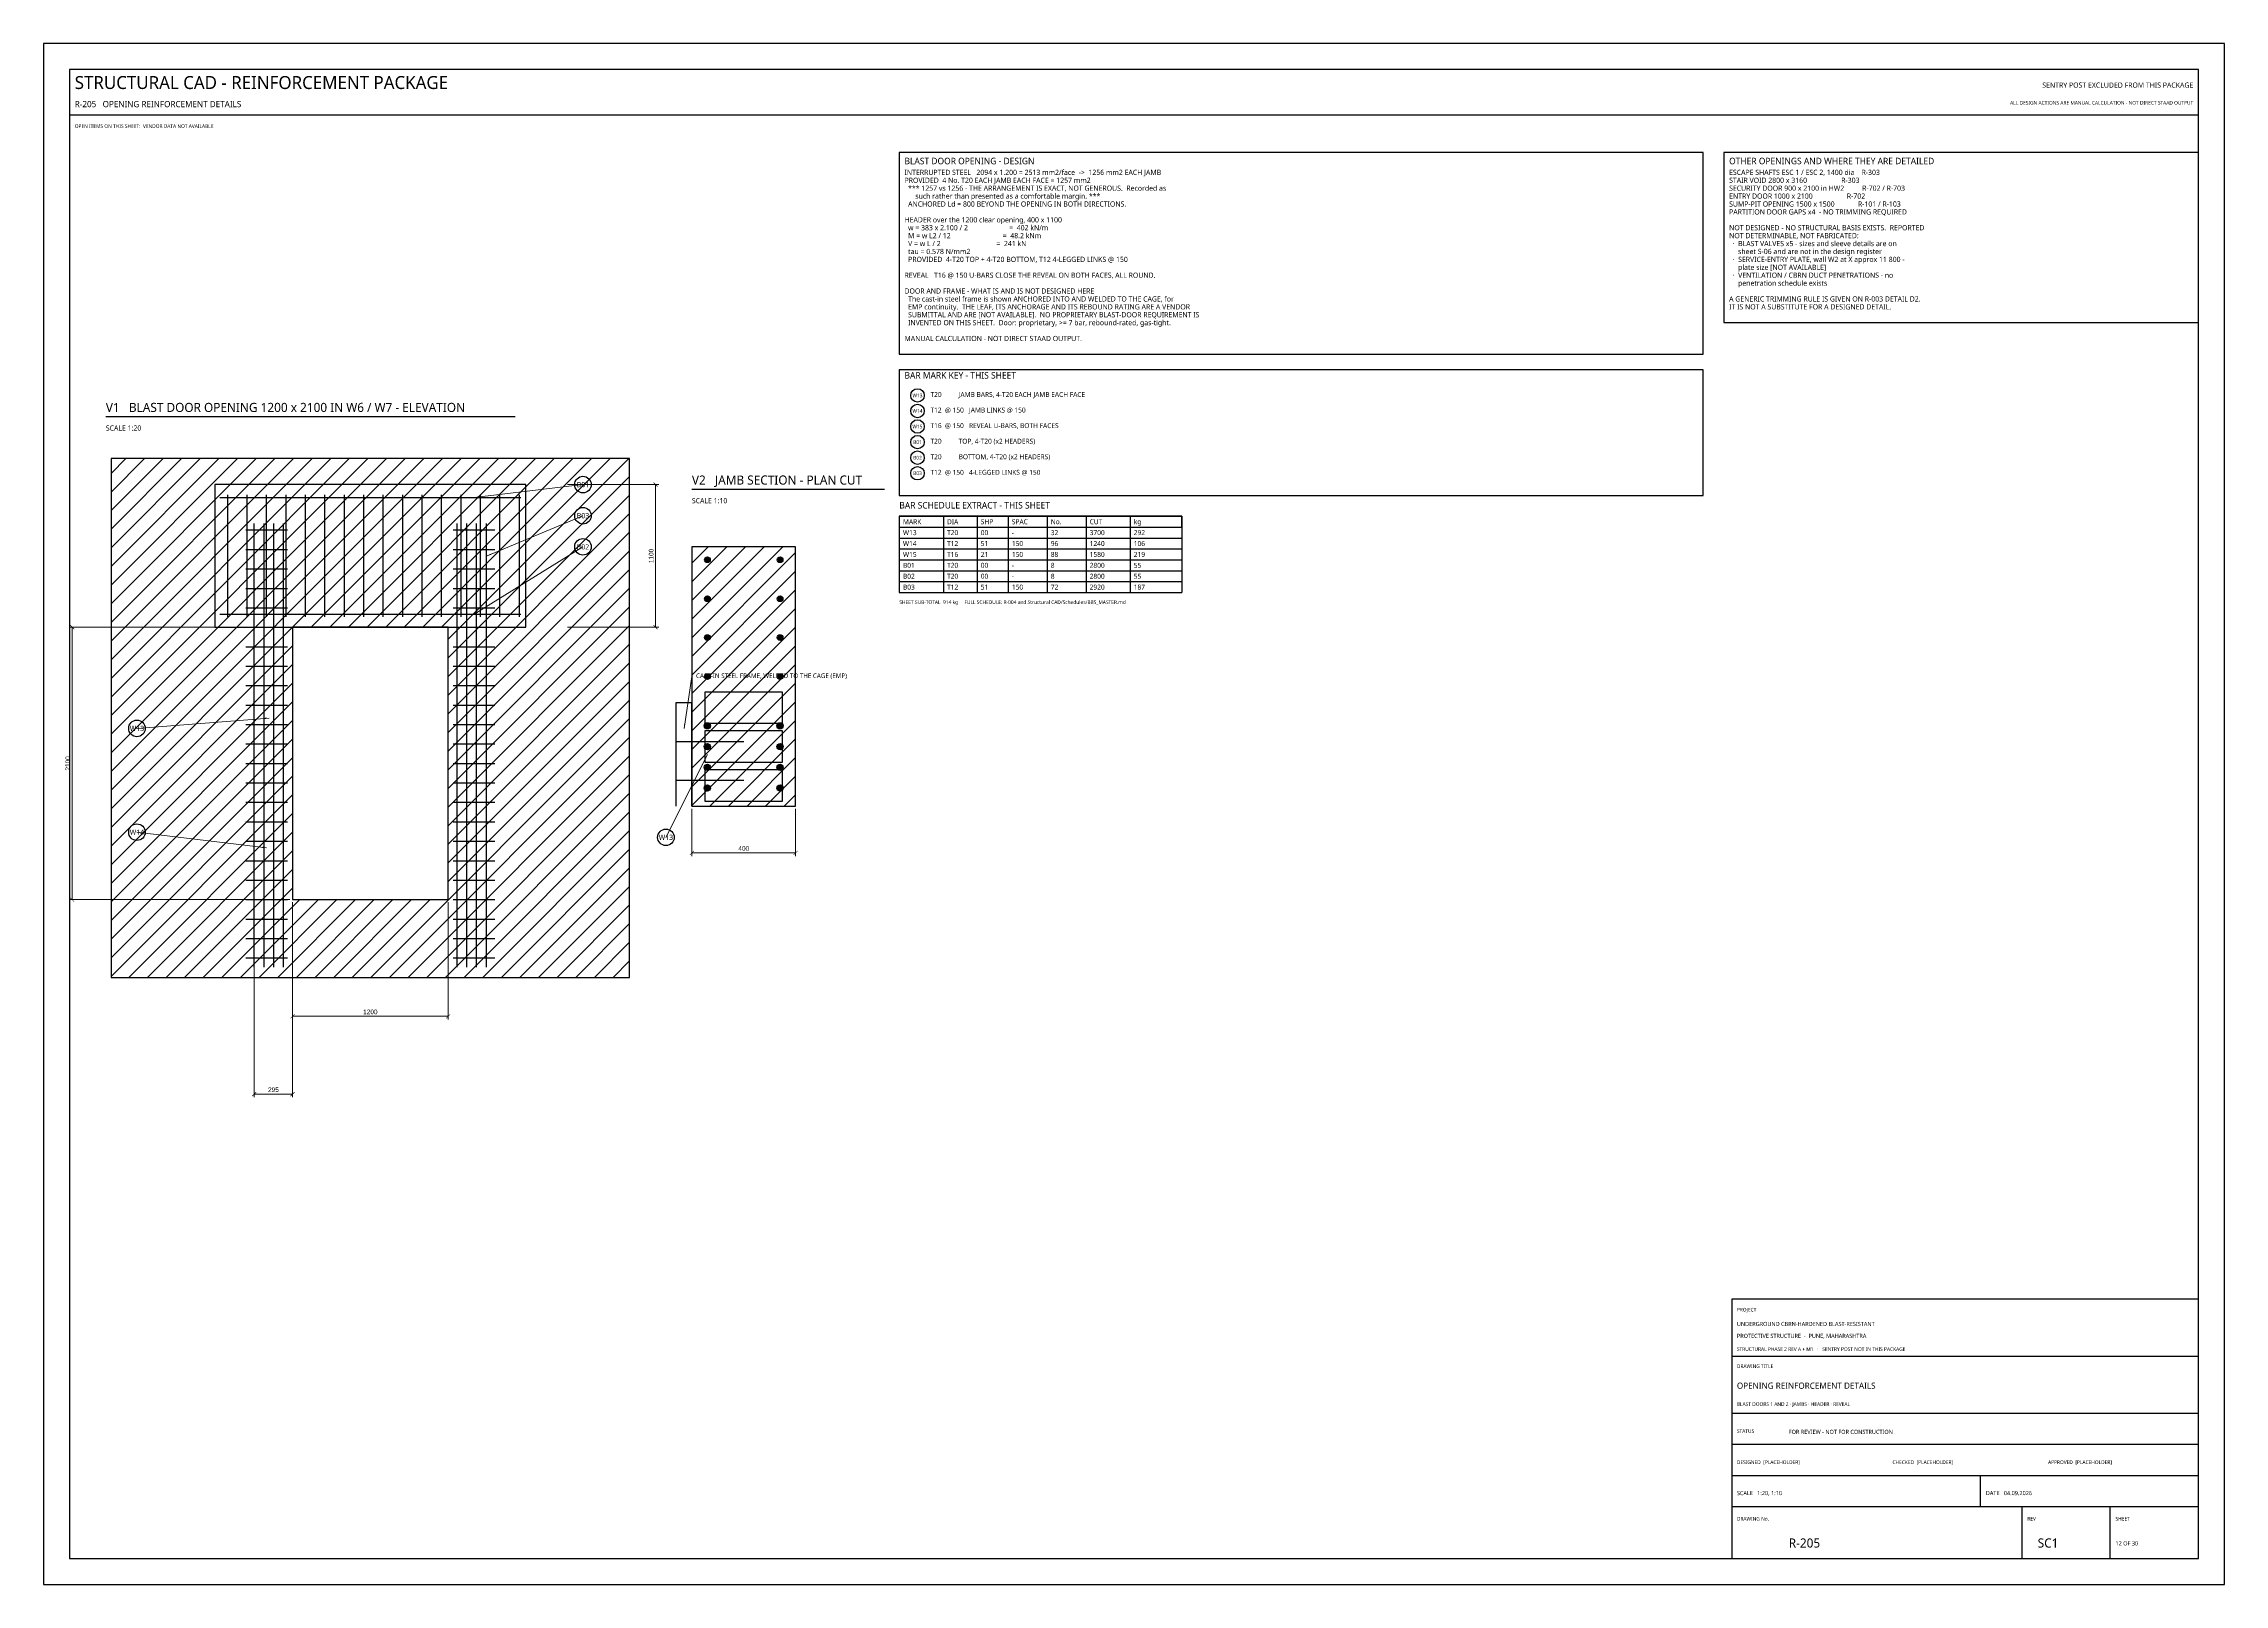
# Model space of a CAD drawing. Header units: millimetres. Extents: x 0 to 841, y 0 to 594.
import ezdxf
from ezdxf.enums import TextEntityAlignment as Align

# ---------------------------------------------------------------- set-up
doc = ezdxf.new("R2010")
doc.units = ezdxf.units.MM
for name, color, linetype in [('S-BLAST', 1, 'Continuous'), ('S-CALLOUT', 2, 'Continuous'), ('S-CONCRETE', 7, 'Continuous'), ('S-DIM', 4, 'Continuous'), ('S-HATCH', 8, 'Continuous'), ('S-NOTE', 7, 'Continuous'), ('S-REBAR-MAIN', 1, 'Continuous'), ('S-REBAR-SEC', 4, 'Continuous'), ('S-REBAR-STIRRUP', 6, 'Continuous'), ('S-STEELWORK', 2, 'Continuous'), ('S-TABLE', 7, 'Continuous'), ('S-TEXT', 7, 'Continuous'), ('S-TITLE', 7, 'Continuous')]:
    doc.layers.add(name, color=color, linetype=linetype)
doc.styles.add('OpenSans', font='OpenSans-Regular.ttf')
doc.dimstyles.new('SC-DIM', dxfattribs={"dimtxt": 1.8, "dimasz": 1.6, "dimexe": 1.2, "dimexo": 1, "dimgap": 0.8, "dimtad": 1, "dimdec": 0, "dimblk": 'ARCHTICK', "dimcen": 2.5, "dimclrd": 4, "dimclre": 4, "dimclrt": 4, "dimazin": 3, "dimtfac": 1, "dimtmove": 0, "dimatfit": 3, "dimlwd": 13, "dimlwe": 13})

# ---------------------------------------------------------------- blocks, each defined once
blk = doc.blocks.new('_ARCHTICK')
at = {"color": 0, "linetype": 'BYBLOCK', "const_width": 0.15}
blk.add_lwpolyline([(-0.5, -0.5), (0.5, 0.5)], dxfattribs=at)
blk = doc.blocks.new('BARMARK')
at = {"layer": 'S-CALLOUT'}
blk.add_circle((0, 0), 3.2, dxfattribs=at)

msp = doc.modelspace()

# ---------------------------------------------------------------- hatches: boundary and pattern name
at = {"layer": 'S-HATCH'}
h = msp.add_hatch(dxfattribs=at)
h.set_pattern_fill('ANSI31', scale=1.6)
h.paths.add_polyline_path([(26, 234), (226, 234), (226, 434), (26, 434)])
h.paths.add_polyline_path([(96, 264), (156, 264), (156, 369), (96, 369)], flags=16)
h = msp.add_hatch(dxfattribs=at)
h.set_pattern_fill('ANSI31', scale=1.6)
h.paths.add_polyline_path([(250, 300), (290, 300), (290, 400), (250, 400)])
at = {"layer": 'S-REBAR-MAIN'}
for points in [[(257.1, 395), (257.016, 395.421), (256.778, 395.778), (256.421, 396.016), (256, 396.1), (255.579, 396.016), (255.222, 395.778), (254.984, 395.421), (254.9, 395), (254.984, 394.579), (255.222, 394.222), (255.579, 393.984), (256, 393.9), (256.421, 393.984), (256.778, 394.222), (257.016, 394.579)], [(285.1, 395), (285.016, 395.421), (284.778, 395.778), (284.421, 396.016), (284, 396.1), (283.579, 396.016), (283.222, 395.778), (282.984, 395.421), (282.9, 395), (282.984, 394.579), (283.222, 394.222), (283.579, 393.984), (284, 393.9), (284.421, 393.984), (284.778, 394.222), (285.016, 394.579)], [(257.1, 380), (257.016, 380.421), (256.778, 380.778), (256.421, 381.016), (256, 381.1), (255.579, 381.016), (255.222, 380.778), (254.984, 380.421), (254.9, 380), (254.984, 379.579), (255.222, 379.222), (255.579, 378.984), (256, 378.9), (256.421, 378.984), (256.778, 379.222), (257.016, 379.579)], [(285.1, 380), (285.016, 380.421), (284.778, 380.778), (284.421, 381.016), (284, 381.1), (283.579, 381.016), (283.222, 380.778), (282.984, 380.421), (282.9, 380), (282.984, 379.579), (283.222, 379.222), (283.579, 378.984), (284, 378.9), (284.421, 378.984), (284.778, 379.222), (285.016, 379.579)], [(257.1, 365), (257.016, 365.421), (256.778, 365.778), (256.421, 366.016), (256, 366.1), (255.579, 366.016), (255.222, 365.778), (254.984, 365.421), (254.9, 365), (254.984, 364.579), (255.222, 364.222), (255.579, 363.984), (256, 363.9), (256.421, 363.984), (256.778, 364.222), (257.016, 364.579)], [(285.1, 365), (285.016, 365.421), (284.778, 365.778), (284.421, 366.016), (284, 366.1), (283.579, 366.016), (283.222, 365.778), (282.984, 365.421), (282.9, 365), (282.984, 364.579), (283.222, 364.222), (283.579, 363.984), (284, 363.9), (284.421, 363.984), (284.778, 364.222), (285.016, 364.579)], [(257.1, 350), (257.016, 350.421), (256.778, 350.778), (256.421, 351.016), (256, 351.1), (255.579, 351.016), (255.222, 350.778), (254.984, 350.421), (254.9, 350), (254.984, 349.579), (255.222, 349.222), (255.579, 348.984), (256, 348.9), (256.421, 348.984), (256.778, 349.222), (257.016, 349.579)], [(285.1, 350), (285.016, 350.421), (284.778, 350.778), (284.421, 351.016), (284, 351.1), (283.579, 351.016), (283.222, 350.778), (282.984, 350.421), (282.9, 350), (282.984, 349.579), (283.222, 349.222), (283.579, 348.984), (284, 348.9), (284.421, 348.984), (284.778, 349.222), (285.016, 349.579)]]:
    msp.add_hatch(color=1, dxfattribs=at).paths.add_polyline_path(points)
at = {"layer": 'S-REBAR-SEC'}
for points in [[(257.2, 331), (257.109, 331.459), (256.849, 331.849), (256.459, 332.109), (256, 332.2), (255.541, 332.109), (255.151, 331.849), (254.891, 331.459), (254.8, 331), (254.891, 330.541), (255.151, 330.151), (255.541, 329.891), (256, 329.8), (256.459, 329.891), (256.849, 330.151), (257.109, 330.541)], [(285.2, 331), (285.109, 331.459), (284.849, 331.849), (284.459, 332.109), (284, 332.2), (283.541, 332.109), (283.151, 331.849), (282.891, 331.459), (282.8, 331), (282.891, 330.541), (283.151, 330.151), (283.541, 329.891), (284, 329.8), (284.459, 329.891), (284.849, 330.151), (285.109, 330.541)], [(257.2, 323), (257.109, 323.459), (256.849, 323.849), (256.459, 324.109), (256, 324.2), (255.541, 324.109), (255.151, 323.849), (254.891, 323.459), (254.8, 323), (254.891, 322.541), (255.151, 322.151), (255.541, 321.891), (256, 321.8), (256.459, 321.891), (256.849, 322.151), (257.109, 322.541)], [(285.2, 323), (285.109, 323.459), (284.849, 323.849), (284.459, 324.109), (284, 324.2), (283.541, 324.109), (283.151, 323.849), (282.891, 323.459), (282.8, 323), (282.891, 322.541), (283.151, 322.151), (283.541, 321.891), (284, 321.8), (284.459, 321.891), (284.849, 322.151), (285.109, 322.541)], [(257.2, 315), (257.109, 315.459), (256.849, 315.849), (256.459, 316.109), (256, 316.2), (255.541, 316.109), (255.151, 315.849), (254.891, 315.459), (254.8, 315), (254.891, 314.541), (255.151, 314.151), (255.541, 313.891), (256, 313.8), (256.459, 313.891), (256.849, 314.151), (257.109, 314.541)], [(285.2, 315), (285.109, 315.459), (284.849, 315.849), (284.459, 316.109), (284, 316.2), (283.541, 316.109), (283.151, 315.849), (282.891, 315.459), (282.8, 315), (282.891, 314.541), (283.151, 314.151), (283.541, 313.891), (284, 313.8), (284.459, 313.891), (284.849, 314.151), (285.109, 314.541)], [(257.2, 307), (257.109, 307.459), (256.849, 307.849), (256.459, 308.109), (256, 308.2), (255.541, 308.109), (255.151, 307.849), (254.891, 307.459), (254.8, 307), (254.891, 306.541), (255.151, 306.151), (255.541, 305.891), (256, 305.8), (256.459, 305.891), (256.849, 306.151), (257.109, 306.541)], [(285.2, 307), (285.109, 307.459), (284.849, 307.849), (284.459, 308.109), (284, 308.2), (283.541, 308.109), (283.151, 307.849), (282.891, 307.459), (282.8, 307), (282.891, 306.541), (283.151, 306.151), (283.541, 305.891), (284, 305.8), (284.459, 305.891), (284.849, 306.151), (285.109, 306.541)]]:
    msp.add_hatch(color=4, dxfattribs=at).paths.add_polyline_path(points)

# ---------------------------------------------------------------- linework, layer by layer
at = {"layer": 'S-CALLOUT'}
for centre in [(337, 458.375), (337, 452.375), (337, 446.375), (337, 440.375), (337, 434.375), (337, 428.375)]:
    msp.add_circle(centre, 2.6, dxfattribs=at)
at = {"layer": 'S-CONCRETE'}
for points in [[(26, 234), (226, 234), (226, 434), (26, 434)], [(250, 300), (290, 300), (290, 400), (250, 400)], [(96, 264), (156, 264), (156, 369), (96, 369)]]:
    msp.add_lwpolyline(points, close=True, dxfattribs=at)
at = {"layer": 'S-REBAR-MAIN'}
for p, q in [((68, 419), (184, 419)), ((68, 374), (184, 374))]:
    msp.add_line(p, q, dxfattribs=at)
for centre in [(256, 395), (284, 395), (256, 380), (284, 380), (256, 365), (284, 365), (256, 350), (284, 350)]:
    msp.add_circle(centre, 1.1, dxfattribs=at)
at = {"layer": 'S-REBAR-SEC'}
for p, q in [((81.25, 238), (81.25, 409)), ((85, 238), (85, 409)), ((88.75, 238), (88.75, 409)), ((92.5, 238), (92.5, 409)), ((159.5, 238), (159.5, 409)), ((163.25, 238), (163.25, 409)), ((167, 238), (167, 409)), ((170.75, 238), (170.75, 409))]:
    msp.add_line(p, q, dxfattribs=at)
msp.add_lwpolyline([(66, 369), (186, 369), (186, 424), (66, 424)], close=True, dxfattribs=at)
for centre in [(256, 331), (284, 331), (256, 323), (284, 323), (256, 315), (284, 315), (256, 307), (284, 307)]:
    msp.add_circle(centre, 1.2, dxfattribs=at)
at = {"layer": 'S-REBAR-STIRRUP'}
for p, q in [((71, 373), (71, 420)), ((78.5, 373), (78.5, 420)), ((86, 373), (86, 420)), ((93.5, 373), (93.5, 420)), ((101, 373), (101, 420)), ((108.5, 373), (108.5, 420)), ((116, 373), (116, 420)), ((123.5, 373), (123.5, 420)), ((131, 373), (131, 420)), ((138.5, 373), (138.5, 420)), ((146, 373), (146, 420)), ((153.5, 373), (153.5, 420)), ((161, 373), (161, 420)), ((168.5, 373), (168.5, 420)), ((176, 373), (176, 420)), ((183.5, 373), (183.5, 420)), ((78, 406.5), (94, 406.5)), ((158, 406.5), (174, 406.5)), ((78, 399), (94, 399)), ((158, 399), (174, 399)), ((78, 391.5), (94, 391.5)), ((158, 391.5), (174, 391.5)), ((78, 384), (94, 384)), ((158, 384), (174, 384)), ((78, 376.5), (94, 376.5)), ((158, 376.5), (174, 376.5)), ((78, 369), (94, 369)), ((158, 369), (174, 369)), ((78, 361.5), (94, 361.5)), ((78, 354), (94, 354)), ((158, 361.5), (174, 361.5)), ((158, 354), (174, 354)), ((78, 346.5), (94, 346.5)), ((158, 346.5), (174, 346.5)), ((78, 339), (94, 339)), ((158, 339), (174, 339)), ((78, 331.5), (94, 331.5)), ((158, 331.5), (174, 331.5)), ((78, 324), (94, 324)), ((158, 324), (174, 324)), ((78, 316.5), (94, 316.5)), ((158, 316.5), (174, 316.5)), ((78, 309), (94, 309)), ((158, 309), (174, 309)), ((78, 301.5), (94, 301.5)), ((158, 301.5), (174, 301.5)), ((78, 294), (94, 294)), ((78, 286.5), (94, 286.5)), ((158, 294), (174, 294)), ((158, 286.5), (174, 286.5)), ((78, 279), (94, 279)), ((158, 279), (174, 279)), ((78, 271.5), (94, 271.5)), ((158, 271.5), (174, 271.5)), ((78, 264), (94, 264)), ((158, 264), (174, 264)), ((78, 256.5), (94, 256.5)), ((158, 256.5), (174, 256.5)), ((78, 249), (94, 249)), ((158, 249), (174, 249)), ((78, 241.5), (94, 241.5)), ((158, 241.5), (174, 241.5))]:
    msp.add_line(p, q, dxfattribs=at)
for points in [[(255, 332), (285, 332), (285, 344), (255, 344)], [(255, 317), (285, 317), (285, 329), (255, 329)], [(255, 302), (285, 302), (285, 314), (255, 314)]]:
    msp.add_lwpolyline(points, close=True, dxfattribs=at)
at = {"layer": 'S-STEELWORK'}
for p, q in [((244, 300), (244, 340)), ((244, 340), (250, 340)), ((250, 300), (250, 340)), ((244, 325), (270, 325)), ((244, 310), (270, 310))]:
    msp.add_line(p, q, dxfattribs=at)
at = {"layer": 'S-TABLE'}
for p, q in [((330, 411.775), (439, 411.775)), ((330, 411.775), (330, 382.375)), ((347, 411.775), (347, 382.375)), ((360, 411.775), (360, 382.375)), ((372, 411.775), (372, 382.375)), ((387, 411.775), (387, 382.375)), ((402, 411.775), (402, 382.375)), ((419, 411.775), (419, 382.375)), ((439, 411.775), (439, 382.375)), ((330, 403.375), (439, 403.375)), ((330, 399.175), (439, 399.175)), ((330, 394.975), (439, 394.975)), ((330, 390.775), (439, 390.775)), ((330, 386.575), (439, 386.575)), ((330, 382.375), (439, 382.375))]:
    msp.add_line(p, q, dxfattribs=at)
msp.add_lwpolyline([(330, 407.575), (439, 407.575), (439, 411.775), (330, 411.775)], close=True, dxfattribs=at)
at = {"layer": 'S-TITLE'}
for p, q in [((10, 566.5), (831, 566.5)), ((24, 450.2), (181.824, 450.2)), ((250, 422.2), (324.288, 422.2)), ((651, 88), (831, 88)), ((651, 66), (831, 66)), ((651, 54), (831, 54)), ((651, 42), (831, 42)), ((747, 30), (747, 42)), ((651, 30), (831, 30)), ((763, 10), (763, 30)), ((797, 10), (797, 30))]:
    msp.add_line(p, q, dxfattribs=at)
for points in [[(0, 0), (841, 0), (841, 594), (0, 594)], [(10, 10), (831, 10), (831, 584), (10, 584)], [(330, 474.275), (640, 474.275), (640, 552), (330, 552)], [(648, 486.475), (831, 486.475), (831, 552), (648, 552)], [(330, 419.775), (640, 419.775), (640, 468.275), (330, 468.275)], [(651, 10), (831, 10), (831, 110), (651, 110)]]:
    msp.add_lwpolyline(points, close=True, dxfattribs=at)

# ---------------------------------------------------------------- block references
at = {"layer": 'S-CALLOUT'}
for p in [(208, 424), (208, 412), (208, 400), (36, 330), (36, 290), (240, 288)]:
    msp.add_blockref('BARMARK', p, dxfattribs=at)

# ---------------------------------------------------------------- texts
at = {"layer": 'S-BLAST', "style": 'OpenSans'}
for s, height, p in [('ALL DESIGN ACTIONS ARE MANUAL CALCULATION - NOT DIRECT STAAD OUTPUT', 1.4, (829, 570.5)), ('SENTRY POST EXCLUDED FROM THIS PACKAGE', 2, (829, 577))]:
    msp.add_text(s, height=height, dxfattribs=at).set_placement(p, align=Align.RIGHT)
for s, height, p in [('OPEN ITEMS ON THIS SHEET:  VENDOR DATA NOT AVAILABLE', 1.4, (12, 561.5)), ('FOR REVIEW - NOT FOR CONSTRUCTION', 1.6, (673, 58))]:
    msp.add_text(s, height=height, dxfattribs=at).set_placement(p)
at = {"layer": 'S-CALLOUT', "style": 'OpenSans'}
for s, height, p in [('W13', 1.4, (337, 458.375)), ('W14', 1.4, (337, 452.375)), ('W15', 1.4, (337, 446.375)), ('B01', 1.4, (337, 440.375)), ('B02', 1.4, (337, 434.375)), ('B03', 1.4, (337, 428.375)), ('B01', 2, (208, 424)), ('B03', 2, (208, 412)), ('B02', 2, (208, 400)), ('W13', 2, (36, 330)), ('W14', 2, (36, 290)), ('W13', 2, (240, 288))]:
    msp.add_text(s, height=height, dxfattribs=at).set_placement(p, align=Align.MIDDLE_CENTER)
msp.add_text('CAST-IN STEEL FRAME, WELDED TO THE CAGE (EMP)', height=1.8, dxfattribs=at).set_placement((251.6, 349.4))
at = {"layer": 'S-NOTE', "style": 'OpenSans'}
for s, height, p in [('INTERRUPTED STEEL   2094 x 1.200 = 2513 mm2/face  ->  1256 mm2 EACH JAMB', 2, (332, 543.375)), ('PROVIDED  4 No. T20 EACH JAMB EACH FACE = 1257 mm2', 2, (332, 540.325)), ('  *** 1257 vs 1256 - THE ARRANGEMENT IS EXACT, NOT GENEROUS.  Recorded as', 2, (332, 537.275)), ('STAIR VOID 2800 x 3160                   R-303', 2, (650, 540.325)), ('SECURITY DOOR 900 x 2100 in HW2          R-702 / R-703', 2, (650, 537.275)), ('ESCAPE SHAFTS ESC 1 / ESC 2, 1400 dia    R-303', 2, (650, 543.375)), ('  ANCHORED Ld = 800 BEYOND THE OPENING IN BOTH DIRECTIONS.', 2, (332, 531.175)), ('      such rather than presented as a comfortable margin. ***', 2, (332, 534.225)), ('SUMP-PIT OPENING 1500 x 1500             R-101 / R-103', 2, (650, 531.175)), ('ENTRY DOOR 1000 x 2100                   R-702', 2, (650, 534.225)), ('PARTITION DOOR GAPS x4  - NO TRIMMING REQUIRED', 2, (650, 528.125)), ('HEADER over the 1200 clear opening, 400 x 1100', 2, (332, 525.075)), ('  w = 383 x 2.100 / 2                       =  402 kN/m', 2, (332, 522.025)), ('NOT DESIGNED - NO STRUCTURAL BASIS EXISTS.  REPORTED', 2, (650, 522.025)), ('  V = w L / 2                               =  241 kN', 2, (332, 515.925)), ('  tau = 0.578 N/mm2', 2, (332, 512.875)), ('  M = w L2 / 12                             =  48.2 kNm', 2, (332, 518.975)), ('NOT DETERMINABLE, NOT FABRICATED:', 2, (650, 518.975)), ('  ·  BLAST VALVES x5 - sizes and sleeve details are on', 2, (650, 515.925)), ('     sheet S-06 and are not in the design register', 2, (650, 512.875)), ('REVEAL   T16 @ 150 U-BARS CLOSE THE REVEAL ON BOTH FACES, ALL ROUND.', 2, (332, 503.725)), ('  PROVIDED  4-T20 TOP + 4-T20 BOTTOM, T12 4-LEGGED LINKS @ 150', 2, (332, 509.825)), ('  ·  SERVICE-ENTRY PLATE, wall W2 at X approx 11 800 -', 2, (650, 509.825)), ('  ·  VENTILATION / CBRN DUCT PENETRATIONS - no', 2, (650, 503.725)), ('     plate size [NOT AVAILABLE]', 2, (650, 506.775)), ('DOOR AND FRAME - WHAT IS AND IS NOT DESIGNED HERE', 2, (332, 497.625)), ('  The cast-in steel frame is shown ANCHORED INTO AND WELDED TO THE CAGE, for', 2, (332, 494.575)), ('A GENERIC TRIMMING RULE IS GIVEN ON R-003 DETAIL D2.', 2, (650, 494.575)), ('     penetration schedule exists', 2, (650, 500.675)), ('  SUBMITTAL AND ARE [NOT AVAILABLE].  NO PROPRIETARY BLAST-DOOR REQUIREMENT IS', 2, (332, 488.475)), ('  EMP continuity.  THE LEAF, ITS ANCHORAGE AND ITS REBOUND RATING ARE A VENDOR', 2, (332, 491.525)), ('IT IS NOT A SUBSTITUTE FOR A DESIGNED DETAIL.', 2, (650, 491.525)), ('MANUAL CALCULATION - NOT DIRECT STAAD OUTPUT.', 2, (332, 479.325)), ('  INVENTED ON THIS SHEET.  Door: proprietary, >= 7 bar, rebound-rated, gas-tight.', 2, (332, 485.425)), ('T20          JAMB BARS, 4-T20 EACH JAMB EACH FACE', 1.9, (342, 457.775)), ('T12  @ 150   JAMB LINKS @ 150', 1.9, (342, 451.775)), ('T16  @ 150   REVEAL U-BARS, BOTH FACES', 1.9, (342, 445.775)), ('T20          TOP, 4-T20 (x2 HEADERS)', 1.9, (342, 439.775)), ('T20          BOTTOM, 4-T20 (x2 HEADERS)', 1.9, (342, 433.775)), ('T12  @ 150   4-LEGGED LINKS @ 150', 1.9, (342, 427.775))]:
    msp.add_text(s, height=height, dxfattribs=at).set_placement(p)
at = {"layer": 'S-TABLE', "style": 'OpenSans'}
for s, height, p in [('W13', 1.9091, (331.4, 404.52)), ('MARK', 1.9091, (331.4, 408.72)), ('T20', 1.9091, (348.4, 404.52)), ('DIA', 1.9091, (348.4, 408.72)), ('00', 1.9091, (361.4, 404.52)), ('SHP', 1.9091, (361.4, 408.72)), ('-', 1.909, (373.4, 404.52)), ('SPAC', 1.9091, (373.4, 408.72)), ('32', 1.9091, (388.4, 404.52)), ('No.', 1.9091, (388.4, 408.72)), ('3700', 1.9091, (403.4, 404.52)), ('CUT', 1.9091, (403.4, 408.72)), ('292', 1.9091, (420.4, 404.52)), ('kg', 1.9091, (420.4, 408.72)), ('W14', 1.9091, (331.4, 400.32)), ('W15', 1.9091, (331.4, 396.12)), ('T12', 1.9091, (348.4, 400.32)), ('T16', 1.9091, (348.4, 396.12)), ('21', 1.9091, (361.4, 396.12)), ('51', 1.9091, (361.4, 400.32)), ('150', 1.9091, (373.4, 400.32)), ('150', 1.9091, (373.4, 396.12)), ('88', 1.9091, (388.4, 396.12)), ('96', 1.9091, (388.4, 400.32)), ('1240', 1.9091, (403.4, 400.32)), ('1580', 1.9091, (403.4, 396.12)), ('219', 1.9091, (420.4, 396.12)), ('106', 1.9091, (420.4, 400.32)), ('B01', 1.9091, (331.4, 391.92)), ('B02', 1.9091, (331.4, 387.72)), ('T20', 1.9091, (348.4, 391.92)), ('T20', 1.9091, (348.4, 387.72)), ('00', 1.9091, (361.4, 391.92)), ('00', 1.9091, (361.4, 387.72)), ('-', 1.909, (373.4, 391.92)), ('-', 1.909, (373.4, 387.72)), ('8', 1.909, (388.4, 391.92)), ('8', 1.909, (388.4, 387.72)), ('2800', 1.9091, (403.4, 391.92)), ('2800', 1.9091, (403.4, 387.72)), ('55', 1.9091, (420.4, 391.92)), ('55', 1.9091, (420.4, 387.72)), ('SHEET SUB-TOTAL  914 kg     FULL SCHEDULE: R-004 and Structural CAD/Schedules/BBS_MASTER.md', 1.4, (330, 377.975)), ('B03', 1.9091, (331.4, 383.52)), ('T12', 1.9091, (348.4, 383.52)), ('51', 1.9091, (361.4, 383.52)), ('150', 1.9091, (373.4, 383.52)), ('72', 1.9091, (388.4, 383.52)), ('2920', 1.9091, (403.4, 383.52)), ('187', 1.9091, (420.4, 383.52))]:
    msp.add_text(s, height=height, dxfattribs=at).set_placement(p)
at = {"layer": 'S-TEXT', "style": 'OpenSans'}
for s, p in [('SCALE 1:20', (24, 444.8)), ('SCALE 1:10', (250, 416.8))]:
    msp.add_text(s, height=2, dxfattribs=at).set_placement(p)
at = {"layer": 'S-TITLE', "style": 'OpenSans'}
for s, height, p in [('STRUCTURAL CAD - REINFORCEMENT PACKAGE', 5, (12, 576.5)), ('R-205   OPENING REINFORCEMENT DETAILS', 2.4, (12, 569.5)), ('BLAST DOOR OPENING - DESIGN', 2.5, (332, 547.5)), ('OTHER OPENINGS AND WHERE THEY ARE DETAILED', 2.5, (650, 547.5)), ('BAR MARK KEY - THIS SHEET', 2.5, (332, 464.875)), ('V1   BLAST DOOR OPENING 1200 x 2100 IN W6 / W7 - ELEVATION', 3.5, (24, 452)), ('V2   JAMB SECTION - PLAN CUT', 3.5, (250, 424)), ('BAR SCHEDULE EXTRACT - THIS SHEET', 2.5, (330, 414.775)), ('PROJECT', 1.4, (653, 105.2)), ('UNDERGROUND CBRN-HARDENED BLAST-RESISTANT', 1.6, (653, 99.6)), ('PROTECTIVE STRUCTURE  -  PUNE, MAHARASHTRA', 1.6, (653, 95)), ('STRUCTURAL PHASE 2 REV A + M1   ·   SENTRY POST NOT IN THIS PACKAGE', 1.4, (653, 90)), ('DRAWING TITLE', 1.4, (653, 83.4)), ('OPENING REINFORCEMENT DETAILS', 2.4, (653, 75.4)), ('BLAST DOORS 1 AND 2 · JAMBS · HEADER · REVEAL', 1.4, (653, 68.8)), ('STATUS', 1.4, (653, 58.4)), ('DESIGNED  [PLACEHOLDER]', 1.4, (653, 46.4)), ('CHECKED  [PLACEHOLDER]', 1.4, (713, 46.4)), ('APPROVED  [PLACEHOLDER]', 1.4, (773, 46.4)), ('SCALE   1:20, 1:10', 1.6, (653, 34.4)), ('DATE   04.09.2026', 1.6, (749, 34.4)), ('DRAWING No.', 1.4, (653, 24.6)), ('REV', 1.4, (765, 24.6)), ('SHEET', 1.4, (799, 24.6)), ('R-205', 3.5, (673, 14.2)), ('SC1', 3.5, (769, 14.2)), ('12 OF 30', 1.6, (799, 15))]:
    msp.add_text(s, height=height, dxfattribs=at).set_placement(p)

# ---------------------------------------------------------------- dimensions: what is measured, and where the dimension line sits
at = {"layer": 'S-DIM'}
for base, p1, p2 in [((236, 369), (201, 369), (201, 424)), ((11, 264), (96, 264), (96, 369))]:
    msp.add_linear_dim(base=base, p1=p1, p2=p2, angle=90, dimstyle='SC-DIM', override={"dimlfac": 20}, dxfattribs=at).render()
for base, p1, p2, override in [((250, 282), (250, 300), (290, 300), {"dimlfac": 10}), ((81.25, 189), (81.25, 264), (96, 264), {"dimlfac": 20}), ((96, 219), (96, 264), (156, 264), {"dimlfac": 20})]:
    msp.add_linear_dim(base=base, p1=p1, p2=p2, dimstyle='SC-DIM', override=override, dxfattribs=at).render()

# ---------------------------------------------------------------- leaders
at = {"layer": 'S-CALLOUT'}
for points in [[(166, 419), (208, 424)], [(171, 396.5), (208, 412)], [(166, 374), (208, 400)], [(247, 330), (250, 350)], [(87, 334), (36, 330)], [(256, 320), (240, 288)], [(86, 284), (36, 290)]]:
    msp.add_leader(points, dimstyle='SC-DIM', dxfattribs=at)

doc.saveas('drawing.dxf')
